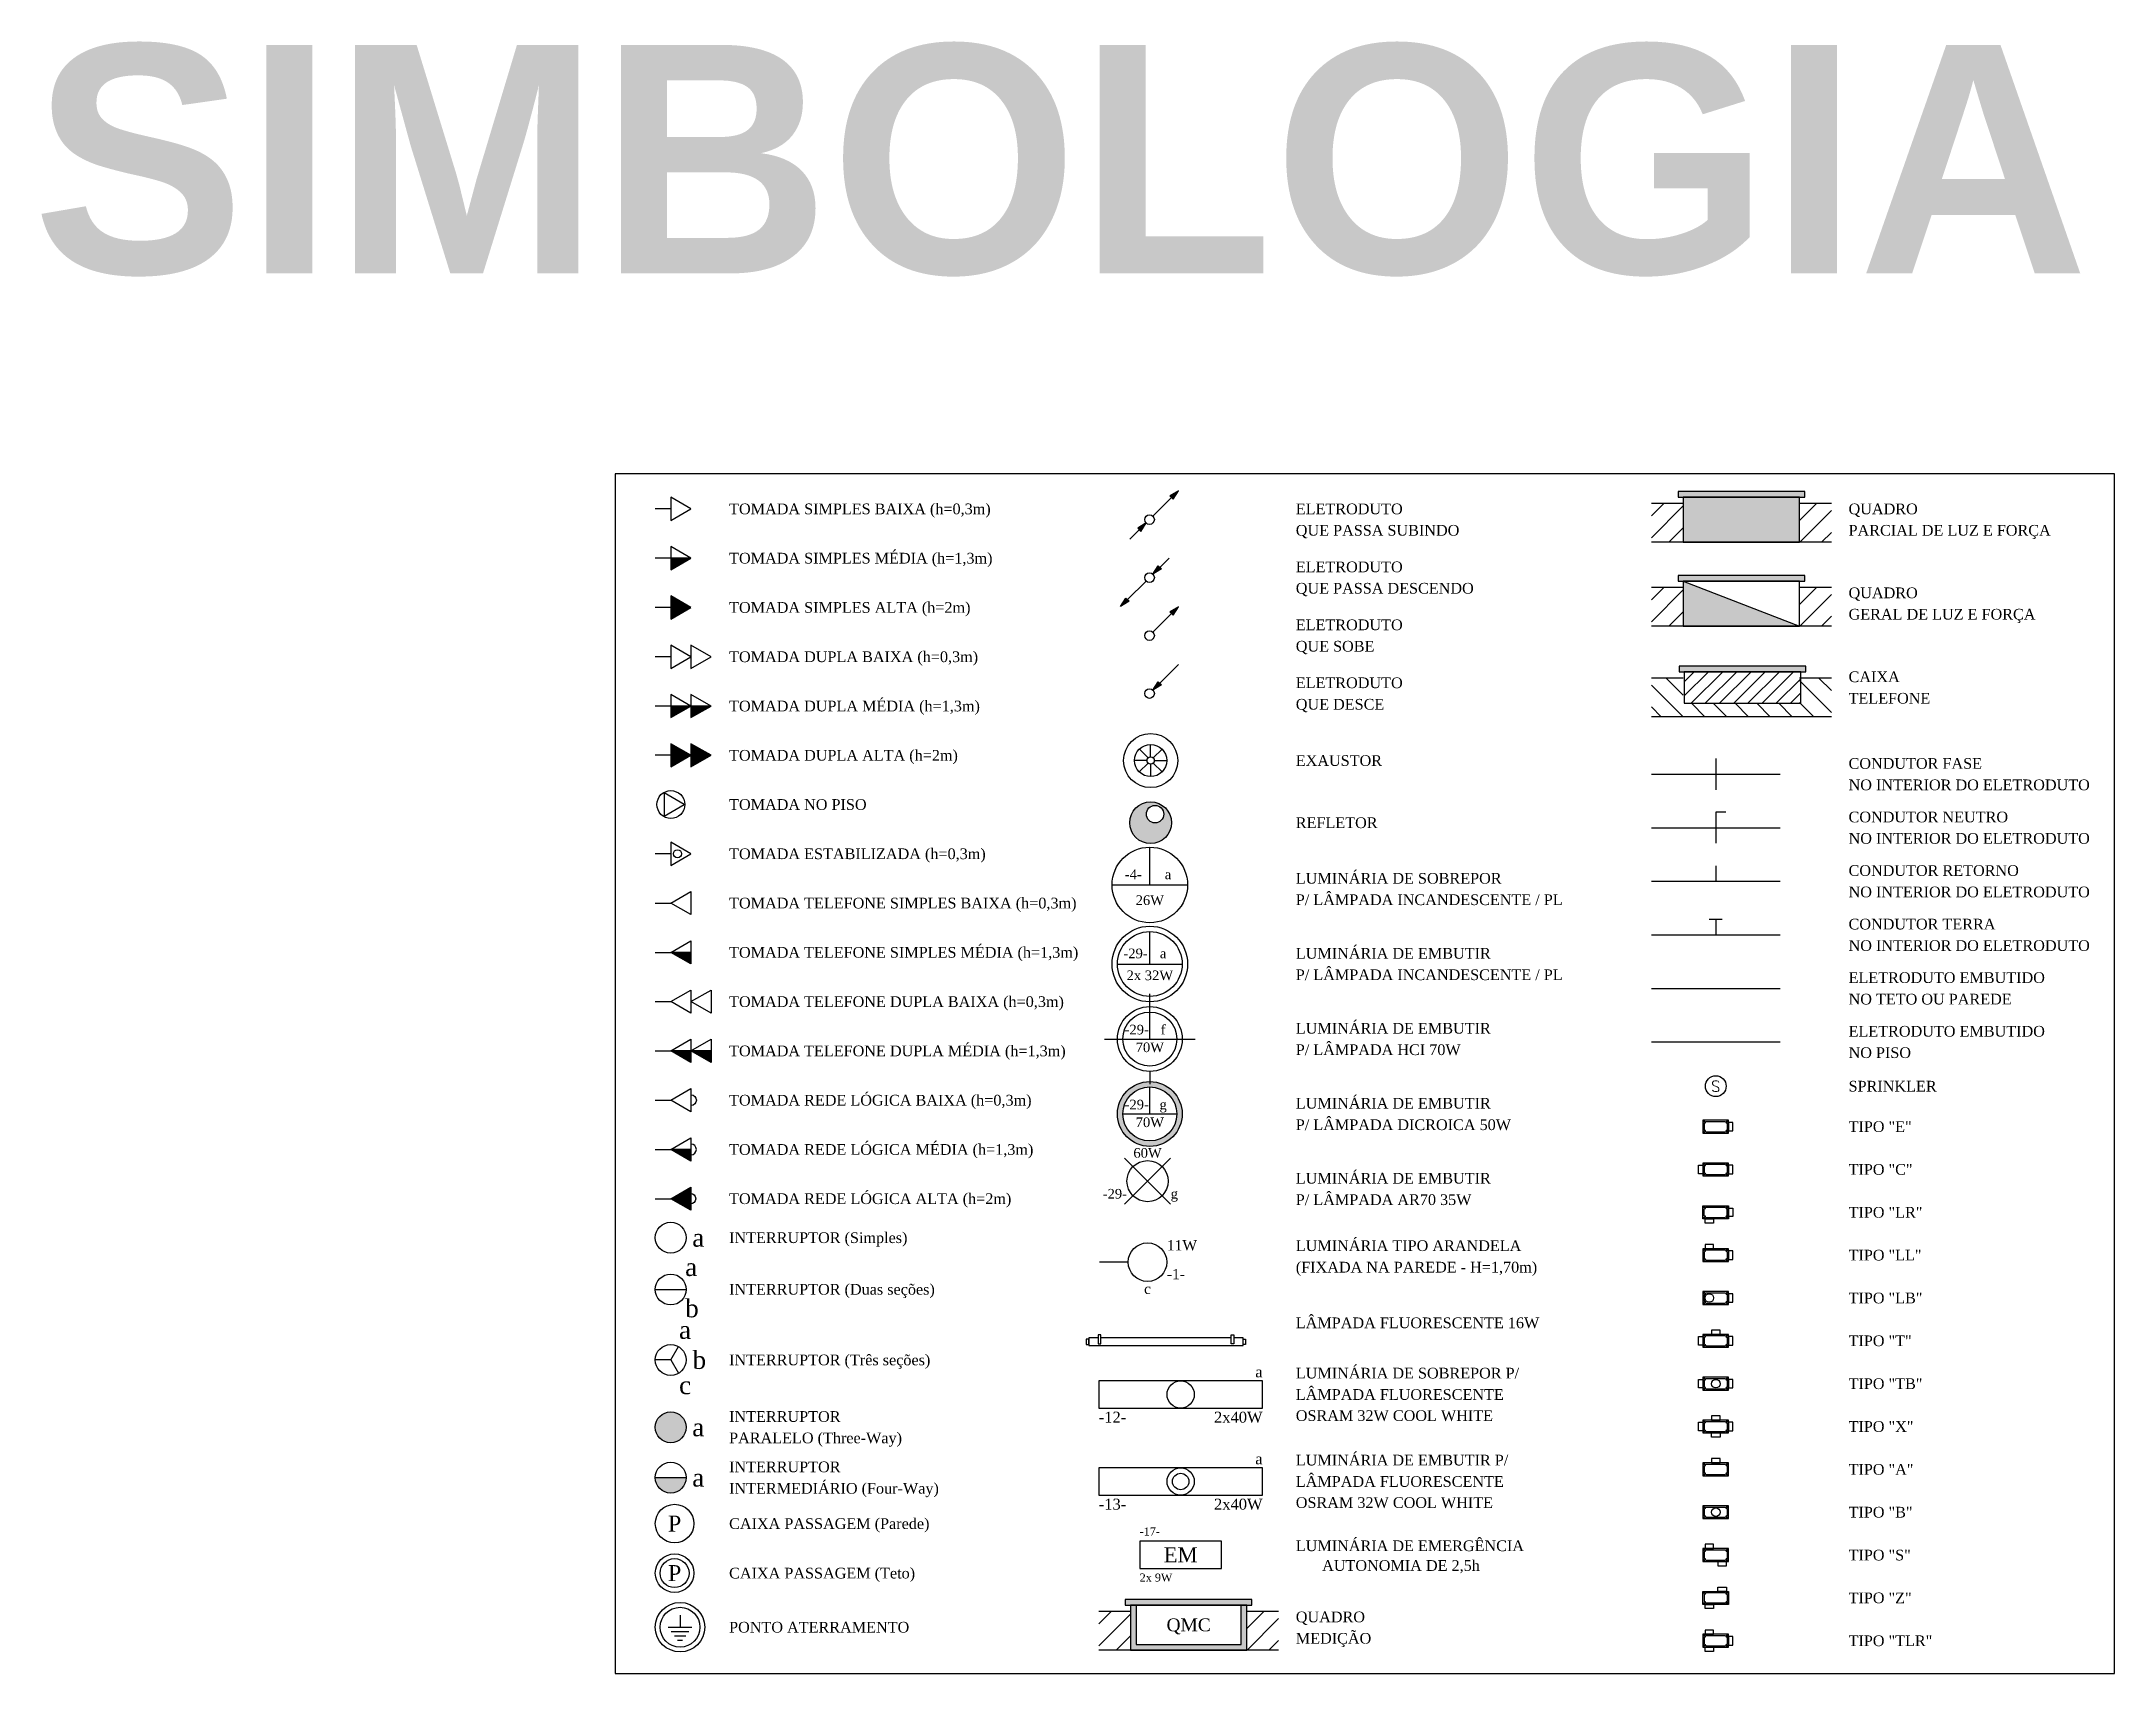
# Model space of a CAD drawing. Extents: x -175055 to -48386, y 10342 to 134050.
# Drawn here: x -83673.1 to -83400.9, y 98363.8 to 98578 of the extents above; entities that cross this region are included whole.
import ezdxf
from ezdxf.enums import TextEntityAlignment as Align

# ---------------------------------------------------------------- set-up
doc = ezdxf.new("R2010")
doc.units = 0
doc.header["$LTSCALE"] = 50
doc.header["$MEASUREMENT"] = 0
doc.linetypes.add('HIDDEN', pattern=[0.375, 0.25, -0.125])
doc.layers.get('0').update_dxf_attribs({"linetype": 'CONTINUOUS'})
doc.layers.add('ABE', color=7, linetype='CONTINUOUS')
doc.layers.add('SIMBOLOGIA', color=1, linetype='CONTINUOUS')
doc.styles.add('JMS1', font='times.ttf')
doc.styles.add('JMS2', font='times.ttf')
doc.styles.add('ROMANS', font='romans', dxfattribs={"height": 12})
doc.styles.add('SANSSERIFBOLD', font='sasb____.pfb')

msp = doc.modelspace()

# ---------------------------------------------------------------- texts
at = {"layer": 'ABE', "style": 'SANSSERIFBOLD'}
msp.add_text('SIMBOLOGIA', height=30, dxfattribs=at).set_placement((-83674.33, 98547.59))
at = {"layer": 'ABE', "color": 1, "linetype": 'Continuous', "style": 'JMS2'}
for s, p in [('TOMADA SIMPLES BAIXA (h=0,3m)', (-83582.82, 98516.67)), ('TOMADA SIMPLES MÉDIA (h=1,3m)', (-83582.82, 98510.2)), ('TOMADA SIMPLES ALTA (h=2m)', (-83582.82, 98503.73)), ('TOMADA DUPLA BAIXA (h=0,3m)', (-83582.82, 98497.26)), ('TOMADA DUPLA MÉDIA (h=1,3m)', (-83582.82, 98490.79)), ('TOMADA DUPLA ALTA (h=2m)', (-83582.82, 98484.32)), ('TOMADA NO PISO', (-83582.82, 98477.86)), ('TOMADA ESTABILIZADA (h=0,3m)', (-83582.82, 98471.39))]:
    msp.add_text(s, height=1.4062, dxfattribs=at).set_placement(p, align=Align.MIDDLE_LEFT)
at = {"layer": 'ABE', "linetype": 'Continuous', "style": 'JMS2'}
for s, height, p in [('ELETRODUTO', 1.406, (-83508.4, 98516.67)), ('QUADRO', 1.406, (-83435.81, 98516.67)), ('QUE PASSA SUBINDO', 1.4062, (-83508.4, 98513.86)), ('PARCIAL DE LUZ E FORÇA', 1.4062, (-83435.81, 98513.86)), ('ELETRODUTO', 1.406, (-83508.4, 98509.06)), ('QUE PASSA DESCENDO', 1.4062, (-83508.4, 98506.25)), ('QUADRO', 1.406, (-83435.81, 98505.65)), ('ELETRODUTO', 1.406, (-83508.4, 98501.45)), ('GERAL DE LUZ E FORÇA', 1.4062, (-83435.81, 98502.84)), ('QUE SOBE', 1.406, (-83508.4, 98498.64)), ('ELETRODUTO', 1.406, (-83508.4, 98493.84)), ('CAIXA', 1.406, (-83435.81, 98494.63)), ('QUE DESCE', 1.406, (-83508.4, 98491.02)), ('TELEFONE', 1.406, (-83435.81, 98491.81)), ('EXAUSTOR', 1.406, (-83508.4, 98483.63)), ('EXAUSTOR', 1.406, (-83508.4, 98483.63)), ('CONDUTOR FASE', 1.4062, (-83435.81, 98483.25)), ('NO INTERIOR DO ELETRODUTO', 1.4062, (-83435.81, 98480.44)), ('CONDUTOR NEUTRO', 1.4062, (-83435.81, 98476.22)), ('REFLETOR', 1.406, (-83508.4, 98475.47)), ('REFLETOR', 1.406, (-83508.4, 98475.47)), ('NO INTERIOR DO ELETRODUTO', 1.4062, (-83435.81, 98473.41)), ('LUMINÁRIA DE SOBREPOR', 1.4062, (-83508.4, 98468.17)), ('CONDUTOR RETORNO', 1.4062, (-83435.81, 98469.19)), ('P/ LÂMPADA INCANDESCENTE / PL', 1.4062, (-83508.4, 98465.36)), ('NO INTERIOR DO ELETRODUTO', 1.4062, (-83435.81, 98466.38)), ('TOMADA TELEFONE SIMPLES BAIXA (h=0,3m)', 1.4062, (-83582.82, 98464.92)), ('CONDUTOR TERRA', 1.4062, (-83435.81, 98462.16)), ('TOMADA TELEFONE SIMPLES MÉDIA (h=1,3m)', 1.4062, (-83582.82, 98458.45)), ('LUMINÁRIA DE EMBUTIR', 1.4062, (-83508.4, 98458.32)), ('NO INTERIOR DO ELETRODUTO', 1.4062, (-83435.81, 98459.34)), ('P/ LÂMPADA INCANDESCENTE / PL', 1.4062, (-83508.4, 98455.51)), ('ELETRODUTO EMBUTIDO', 1.4062, (-83435.81, 98455.13)), ('TOMADA TELEFONE DUPLA BAIXA (h=0,3m)', 1.4062, (-83582.82, 98451.98)), ('NO TETO OU PAREDE', 1.4062, (-83435.81, 98452.31)), ('LUMINÁRIA DE EMBUTIR', 1.4062, (-83508.4, 98448.48)), ('P/ LÂMPADA HCI 70W', 1.4062, (-83508.4, 98445.67)), ('ELETRODUTO EMBUTIDO', 1.4062, (-83435.81, 98448.09)), ('TOMADA TELEFONE DUPLA MÉDIA (h=1,3m)', 1.4062, (-83582.82, 98445.51)), ('NO PISO', 1.406, (-83435.81, 98445.28)), ('SPRINKLER', 1.406, (-83435.81, 98440.88)), ('TOMADA REDE LÓGICA BAIXA (h=0,3m)', 1.4062, (-83582.82, 98439.04)), ('LUMINÁRIA DE EMBUTIR', 1.4062, (-83508.4, 98438.64)), ('P/ LÂMPADA DICROICA 50W', 1.4062, (-83508.4, 98435.82)), ('TIPO "E"', 1.406, (-83435.81, 98435.57)), ('TOMADA REDE LÓGICA MÉDIA (h=1,3m)', 1.4062, (-83582.82, 98432.57)), ('TIPO "C"', 1.406, (-83435.81, 98429.95)), ('LUMINÁRIA DE EMBUTIR', 1.4062, (-83508.4, 98428.79)), ('TOMADA REDE LÓGICA ALTA (h=2m)', 1.4062, (-83582.82, 98426.11)), ('P/ LÂMPADA AR70 35W', 1.4062, (-83508.4, 98425.98)), ('TIPO "LR"', 1.406, (-83435.81, 98424.32)), ('INTERRUPTOR (Simples)', 1.4062, (-83582.82, 98420.99)), ('LUMINÁRIA TIPO ARANDELA', 1.4062, (-83508.4, 98419.94)), ('(FIXADA NA PAREDE - H=1,70m)', 1.4062, (-83508.4, 98417.12)), ('TIPO "LL"', 1.406, (-83435.81, 98418.7)), ('INTERRUPTOR (Duas seções)', 1.4062, (-83582.82, 98414.21)), ('TIPO "LB"', 1.406, (-83435.81, 98413.07)), ('LÂMPADA FLUORESCENTE 16W', 1.4062, (-83508.4, 98409.81)), ('TIPO "T"', 1.406, (-83435.81, 98407.45)), ('INTERRUPTOR (Três seções)', 1.4062, (-83582.82, 98404.94)), ('LUMINÁRIA DE SOBREPOR P/', 1.4062, (-83508.4, 98403.21)), ('LÂMPADA FLUORESCENTE', 1.4062, (-83508.4, 98400.4)), ('TIPO "TB"', 1.406, (-83435.81, 98401.82)), ('INTERRUPTOR', 1.4062, (-83582.82, 98397.51)), ('OSRAM 32W COOL WHITE', 1.4062, (-83508.4, 98397.63)), ('PARALELO (Three-Way)', 1.4062, (-83582.82, 98394.7)), ('TIPO "X"', 1.406, (-83435.81, 98396.2)), ('LUMINÁRIA DE EMBUTIR P/', 1.4062, (-83508.4, 98391.79)), ('INTERRUPTOR', 1.4062, (-83582.82, 98390.9)), ('LÂMPADA FLUORESCENTE', 1.4062, (-83508.4, 98388.98)), ('TIPO "A"', 1.406, (-83435.81, 98390.57)), ('INTERMEDIÁRIO (Four-Way)', 1.4062, (-83582.82, 98388.08)), ('OSRAM 32W COOL WHITE', 1.4062, (-83508.4, 98386.21)), ('CAIXA PASSAGEM (Parede)', 1.4062, (-83582.82, 98383.45)), ('TIPO "B"', 1.406, (-83435.81, 98384.95)), ('LUMINÁRIA DE EMERGÊNCIA', 1.4062, (-83508.4, 98380.54)), ('AUTONOMIA DE 2,5h', 1.4062, (-83504.94, 98377.95)), ('TIPO "S"', 1.406, (-83435.81, 98379.32)), ('CAIXA PASSAGEM (Teto)', 1.4062, (-83582.82, 98376.95)), ('TIPO "Z"', 1.406, (-83435.81, 98373.7)), ('PONTO ATERRAMENTO', 1.4062, (-83582.82, 98369.85)), ('QUADRO', 1.406, (-83508.4, 98371.2)), ('MEDIÇÃO', 1.406, (-83508.4, 98368.39)), ('TIPO "TLR"', 1.406, (-83435.81, 98368.07))]:
    msp.add_text(s, height=height, dxfattribs=at).set_placement(p, align=Align.MIDDLE_LEFT)

# ---------------------------------------------------------------- blocks, each defined once
blk = doc.blocks.new('A$C7A1A14DC')
at = {"layer": 'SIMBOLOGIA'}
blk.add_line((0.097, 0), (0, 0), dxfattribs=at)
blk.add_lwpolyline([(0.222, 0), (0.097, 0.072), (0.097, -0.072)], close=True, dxfattribs=at)
at = {"layer": 'SIMBOLOGIA', "linetype": 'Continuous', "style": 'JMS1'}
blk.add_attdef('POT', text='', height=0.08, dxfattribs=at).set_placement((0.177, 0.11), align=Align.MIDDLE_LEFT)
blk.add_attdef('CIRC.', (0.177, -0.145), '', height=0.08, dxfattribs=at)
blk = doc.blocks.new('A$C04520402')
at = {"layer": 'SIMBOLOGIA', "linetype": 'Continuous'}
blk.add_hatch(color=256, dxfattribs=at).paths.add_polyline_path([(0.097, -0.072), (0.222, 0), (0.097, 0)])
at = {"layer": 'SIMBOLOGIA'}
blk.add_line((0.097, 0), (0, 0), dxfattribs=at)
at = {"layer": 'SIMBOLOGIA', "linetype": 'Continuous'}
blk.add_line((0.222, 0), (0.097, 0), dxfattribs=at)
at = {"layer": 'SIMBOLOGIA'}
blk.add_lwpolyline([(0.222, 0), (0.097, 0.072), (0.097, -0.072)], close=True, dxfattribs=at)
at = {"layer": 'SIMBOLOGIA', "linetype": 'Continuous', "style": 'JMS1'}
blk.add_attdef('POT', text='', height=0.08, dxfattribs=at).set_placement((0.177, 0.11), align=Align.MIDDLE_LEFT)
blk.add_attdef('CIRC.', (0.177, -0.145), '', height=0.08, dxfattribs=at)
blk = doc.blocks.new('A$C3018671F')
at = {"layer": 'SIMBOLOGIA'}
blk.add_hatch(color=256, dxfattribs=at).paths.add_polyline_path([(0.097, 0.072), (0.097, -0.072), (0.222, 0)])
blk.add_line((0.097, 0), (0, 0), dxfattribs=at)
blk.add_lwpolyline([(0.222, 0), (0.097, 0.072), (0.097, -0.072)], close=True, dxfattribs=at)
at = {"layer": 'SIMBOLOGIA', "linetype": 'Continuous', "style": 'JMS1'}
blk.add_attdef('POT', text='', height=0.08, dxfattribs=at).set_placement((0.177, 0.11), align=Align.MIDDLE_LEFT)
blk.add_attdef('CIRC.', (0.177, -0.145), '', height=0.08, dxfattribs=at)
blk = doc.blocks.new('A$C2AD67FED')
at = {"layer": 'SIMBOLOGIA', "linetype": 'Continuous'}
blk.add_circle((60, 0), 60, dxfattribs=at)
at = {"layer": 'SIMBOLOGIA', "linetype": 'Continuous', "style": 'JMS1'}
blk.add_attdef('CIRC.1', text='', height=70, dxfattribs=at).set_placement((143.7, 0), align=Align.MIDDLE_LEFT)
blk = doc.blocks.new('A$C046C75A3')
at = {"layer": 'SIMBOLOGIA', "linetype": 'Continuous'}
blk.add_hatch(color=256, dxfattribs=at).paths.add_polyline_path([(0, 0, 1), (120, 0)])
blk.add_line((0, 0), (120, 0), dxfattribs=at)
blk.add_circle((60, 0), 60, dxfattribs=at)
at = {"layer": 'SIMBOLOGIA', "linetype": 'Continuous', "style": 'JMS1'}
blk.add_attdef('CIRC.1', text='', height=70, dxfattribs=at).set_placement((143.7, 0), align=Align.MIDDLE_LEFT)
blk = doc.blocks.new('A$C03AD7B86')
at = {"linetype": 'Continuous'}
for radius in [60, 45]:
    blk.add_circle((0, 0), radius, dxfattribs=at)
at = {"linetype": 'Continuous', "style": 'JMS1'}
blk.add_text('P', height=50, dxfattribs=at).set_placement((0, 0), align=Align.MIDDLE_CENTER)
blk = doc.blocks.new('A$C4C972E47')
at = {"layer": 'SIMBOLOGIA', "linetype": 'Continuous'}
blk.add_circle((60, 0), 60, dxfattribs=at)
at = {"layer": 'SIMBOLOGIA', "linetype": 'Continuous', "style": 'JMS1'}
blk.add_text('P', height=50, dxfattribs=at).set_placement((60, 0), align=Align.MIDDLE_CENTER)
blk = doc.blocks.new('A$C70187CAC')
at = {"linetype": 'Continuous'}
for p, q in [((-0.0557, 0), (0.0557, 0)), ((0, 0.0563), (0, 0)), ((-0.041, -0.0203), (0.041, -0.0203)), ((-0.0262, -0.0405), (0.0262, -0.0405)), ((-0.0115, -0.0608), (0.0115, -0.0608))]:
    blk.add_line(p, q, dxfattribs=at)
for radius in [0.1155, 0.093]:
    blk.add_circle((0, 0), radius, dxfattribs=at)
blk = doc.blocks.new('A$C42C2322C')
at = {"linetype": 'Continuous'}
blk.add_hatch(color=256, dxfattribs=at).paths.add_polyline_path([(89.9, 89.9), (63.7, 73.5), (73.5, 63.7)])
blk.add_line((10.6, 10.6), (68.6, 68.6), dxfattribs=at)
blk.add_lwpolyline([(73.5, 63.7), (89.9, 89.9), (63.7, 73.5)], close=True, dxfattribs=at)
blk.add_circle((0, 0), 15, dxfattribs=at)
blk = doc.blocks.new('A$C4D954A93')
at = {"linetype": 'Continuous'}
blk.add_hatch(color=256, dxfattribs=at).paths.add_polyline_path([(10.6, 10.6), (36.8, 27), (27, 36.8)])
blk.add_line((89.9, 89.9), (31.9, 31.9), dxfattribs=at)
blk.add_lwpolyline([(36.8, 27), (10.6, 10.6), (27, 36.8)], close=True, dxfattribs=at)
blk.add_circle((0, 0), 15, dxfattribs=at)
blk = doc.blocks.new('A$C1CAD7E8E')
at = {"layer": 'SIMBOLOGIA'}
blk.add_line((0, -0.097), (0, 0), dxfattribs=at)
blk.add_lwpolyline([(0, -0.222), (0.072, -0.097), (-0.072, -0.097)], close=True, dxfattribs=at)
at = {"layer": 'SIMBOLOGIA', "linetype": 'Continuous'}
blk.add_circle((0, -0.138), 0.0253, dxfattribs=at)
at = {"layer": 'SIMBOLOGIA', "linetype": 'Continuous', "style": 'JMS1'}
blk.add_attdef('CIRC.', text='', height=0.08, dxfattribs=at).set_placement((-0.071, -0.199), align=Align.RIGHT)
blk.add_attdef('POT', text='', height=0.08, dxfattribs=at).set_placement((0, -0.263), align=Align.TOP_CENTER)
blk = doc.blocks.new('A$C09D210CD')
at = {"layer": 'SIMBOLOGIA', "linetype": 'Continuous'}
blk.add_line((0, 0), (120, 0), dxfattribs=at)
blk.add_circle((60, 0), 60, dxfattribs=at)
at = {"layer": 'SIMBOLOGIA', "linetype": 'Continuous', "style": 'JMS1'}
blk.add_attdef('CIRC.1', text='', height=70, dxfattribs=at).set_placement((116.1, 31.6), align=Align.BOTTOM_LEFT)
blk.add_attdef('CIRC.2', text='', height=70, dxfattribs=at).set_placement((116.1, -38.1), align=Align.TOP_LEFT)
blk = doc.blocks.new('A$C0844385A')
at = {"layer": 'SIMBOLOGIA'}
blk.add_lwpolyline([(62.6, 0), (-31.3, 54.2), (-31.3, -54.2)], close=True, dxfattribs=at)
blk.add_circle((0, 0), 65, dxfattribs=at)
at = {"layer": 'SIMBOLOGIA', "linetype": 'Continuous', "style": 'JMS1'}
blk.add_attdef('POT', text='', height=60, dxfattribs=at).set_placement((41.2, 82.4), align=Align.MIDDLE_LEFT)
blk.add_attdef('CIRC.', (41.2, -108.7), '', height=60, dxfattribs=at)
blk = doc.blocks.new('A$C2E1423AF')
at = {"layer": 'SIMBOLOGIA'}
for points in [[(72.6, 54.2), (72.6, -54.2), (166.4, 0)], [(166.4, 54.2), (166.4, -54.2), (260.3, 0)]]:
    blk.add_hatch(color=256, dxfattribs=at).paths.add_polyline_path(points)
blk.add_line((72.6, 0), (0, 0), dxfattribs=at)
for points in [[(166.4, 0), (72.6, 54.2), (72.6, -54.2)], [(260.3, 0), (166.4, 54.2), (166.4, -54.2)]]:
    blk.add_lwpolyline(points, close=True, dxfattribs=at)
at = {"layer": 'SIMBOLOGIA', "linetype": 'Continuous', "style": 'JMS1'}
blk.add_attdef('POT', text='', height=60, dxfattribs=at).set_placement((195.5, 82.4), align=Align.MIDDLE_LEFT)
blk.add_attdef('CIRC.', (86.3, -123.1), '', height=60, dxfattribs=at)
blk = doc.blocks.new('A$C23953070')
at = {"layer": 'SIMBOLOGIA', "linetype": 'Continuous'}
for points in [[(72.6, -54.2), (166.4, 0), (72.6, 0)], [(166.4, -54.2), (260.3, 0), (166.4, 0)]]:
    blk.add_hatch(color=256, dxfattribs=at).paths.add_polyline_path(points)
at = {"layer": 'SIMBOLOGIA'}
blk.add_line((72.6, 0), (0, 0), dxfattribs=at)
at = {"layer": 'SIMBOLOGIA', "linetype": 'Continuous'}
for p, q in [((166.4, 0), (72.6, 0)), ((260.3, 0), (166.4, 0))]:
    blk.add_line(p, q, dxfattribs=at)
at = {"layer": 'SIMBOLOGIA'}
for points in [[(166.4, 0), (72.6, 54.2), (72.6, -54.2)], [(260.3, 0), (166.4, 54.2), (166.4, -54.2)]]:
    blk.add_lwpolyline(points, close=True, dxfattribs=at)
at = {"layer": 'SIMBOLOGIA', "linetype": 'Continuous', "style": 'JMS1'}
blk.add_attdef('POT', text='', height=60, dxfattribs=at).set_placement((195.5, 82.4), align=Align.MIDDLE_LEFT)
blk.add_attdef('CIRC.', (86.3, -123.1), '', height=60, dxfattribs=at)
blk = doc.blocks.new('A$C6A1A07AC')
at = {"layer": 'SIMBOLOGIA'}
blk.add_line((72.6, 0), (0, 0), dxfattribs=at)
for points in [[(166.4, 0), (72.6, 54.2), (72.6, -54.2)], [(260.3, 0), (166.4, 54.2), (166.4, -54.2)]]:
    blk.add_lwpolyline(points, close=True, dxfattribs=at)
at = {"layer": 'SIMBOLOGIA', "linetype": 'Continuous', "style": 'JMS1'}
blk.add_attdef('POT', text='', height=60, dxfattribs=at).set_placement((195.5, 82.4), align=Align.MIDDLE_LEFT)
blk.add_attdef('CIRC.', (86.3, -123.1), '', height=60, dxfattribs=at)
blk = doc.blocks.new('A$C57CA5F4A')
at = {"layer": 'SIMBOLOGIA', "linetype": 'Continuous'}
blk.add_hatch(color=256, dxfattribs=at).paths.add_polyline_path([(0.222, -0.072), (0.222, 0), (0.097, 0)])
at = {"layer": 'SIMBOLOGIA'}
blk.add_line((0, 0), (0.097, 0), dxfattribs=at)
at = {"layer": 'SIMBOLOGIA', "linetype": 'Continuous'}
blk.add_line((0.222, 0), (0.097, 0), dxfattribs=at)
at = {"layer": 'SIMBOLOGIA'}
blk.add_lwpolyline([(0.097, 0), (0.222, 0.072), (0.222, -0.072)], close=True, dxfattribs=at)
blk = doc.blocks.new('A$C5E7A017F')
at = {"layer": 'SIMBOLOGIA', "linetype": 'Continuous'}
blk.add_hatch(color=256, dxfattribs=at).paths.add_polyline_path([(0.222, -0.072), (0.222, 0), (0.097, 0)])
at = {"layer": 'SIMBOLOGIA'}
blk.add_line((0, 0), (0.097, 0), dxfattribs=at)
at = {"layer": 'SIMBOLOGIA', "linetype": 'Continuous'}
blk.add_line((0.222, 0), (0.097, 0), dxfattribs=at)
at = {"layer": 'SIMBOLOGIA'}
blk.add_lwpolyline([(0.097, 0), (0.222, 0.072), (0.222, -0.072)], close=True, dxfattribs=at)
at = {"layer": 'SIMBOLOGIA', "linetype": 'Continuous'}
blk.add_arc((0.222, 0), 0.0335, 270, 90, dxfattribs=at)
blk = doc.blocks.new('A$C341177DA')
at = {"linetype": 'Continuous'}
for p, q in [((-0.017, 0), (-0.0751, 0)), ((-0.012, 0.0121), (-0.0528, 0.0534)), ((0, 0.017), (0, 0.0751)), ((0.0121, 0.012), (0.0533, 0.0528)), ((0.017, 0), (0.0751, 0)), ((-0.0122, -0.0119), (-0.0537, -0.0525)), ((0, -0.017), (0, -0.0751)), ((0.0123, -0.0118), (0.0543, -0.0519))]:
    blk.add_line(p, q, dxfattribs=at)
for radius in [0.1262, 0.0751, 0.017]:
    blk.add_circle((0, 0), radius, dxfattribs=at)
blk = doc.blocks.new('A$C2F8936CE')
at = {"linetype": 'ByBlock'}
h = blk.add_hatch(color=256, dxfattribs=at)
h.paths.add_polyline_path([(0.245, 0, 1), (0, 0, 1)])
h.paths.add_polyline_path([(0.097, 0.05, -1), (0.199, 0.05, -1)], flags=16)
blk.add_circle((0.122, 0), 0.122)
blk.add_circle((0.148, 0.05), 0.051, dxfattribs=at)
at = {"linetype": 'Continuous', "style": 'JMS1'}
for tag, p in [('CIRC.', (0.073, 0.186)), ('POT.', (0.259, -0.11)), ('CMD', (0.094, -0.192))]:
    blk.add_attdef(tag, text='', height=0.06, dxfattribs=at).set_placement(p, align=Align.MIDDLE_LEFT)
blk = doc.blocks.new('A$C6210122E')
at = {"linetype": 'Continuous'}
blk.add_lwpolyline([(-300, -50), (300, -50), (300, 50), (-300, 50)], close=True, dxfattribs=at)
blk.add_circle((0, 0), 50, dxfattribs=at)
at = {"linetype": 'Continuous', "style": 'JMS1'}
for tag, p in [('CMD', (300, 83)), ('POT.', (300, -83))]:
    blk.add_attdef(tag, text='', height=40, dxfattribs=at).set_placement(p, align=Align.MIDDLE_RIGHT)
blk.add_attdef('CIRC.', text='', height=40, dxfattribs=at).set_placement((-300, -83), align=Align.MIDDLE_LEFT)
blk = doc.blocks.new('A$C350A4605')
at = {"linetype": 'Continuous'}
blk.add_lwpolyline([(-300, -50), (300, -50), (300, 50), (-300, 50)], close=True, dxfattribs=at)
for radius in [50, 30]:
    blk.add_circle((0, 0), radius, dxfattribs=at)
at = {"linetype": 'Continuous', "style": 'JMS1'}
for tag, p in [('CMD', (300, 83)), ('POT.', (300, -83))]:
    blk.add_attdef(tag, text='', height=40, dxfattribs=at).set_placement(p, align=Align.MIDDLE_RIGHT)
blk.add_attdef('CIRC.', text='', height=40, dxfattribs=at).set_placement((-300, -83), align=Align.MIDDLE_LEFT)
blk = doc.blocks.new('A$C1FA718BA')
at = {"linetype": 'Continuous'}
for p, q in [((-350, 101.7), (-301.7, 150)), ((-226.4, 150), (-350, 150)), ((-350, 16.8), (-226.4, 140.5)), ((226.4, 84.1), (292.3, 150)), ((350, 150), (226.4, 150)), ((227.1, 0), (350, 122.9)), ((350, 0), (-350, 0)), ((-282, 0), (-226.4, 55.6)), ((312, 0), (350, 38))]:
    blk.add_line(p, q, dxfattribs=at)
blk = doc.blocks.new('A$C448E4B37')
at = {"linetype": 'Continuous'}
h = blk.add_hatch(color=256, dxfattribs=at)
h.paths.add_polyline_path([(-246.4, 46.9), (-246.4, 25), (246.4, 25), (246.4, 46.9)])
h.paths.add_polyline_path([(-226.4, 25), (-226.4, -150), (226.4, -150), (226.4, 25)])
for points in [[(-246.4, 25), (246.4, 25), (246.4, 46.9), (-246.4, 46.9)], [(-226.4, -150), (226.4, -150), (226.4, 25), (-226.4, 25)]]:
    blk.add_lwpolyline(points, close=True, dxfattribs=at)
blk = doc.blocks.new('A$C622D64AD')
at = {"linetype": 'Continuous'}
for points in [[(-246.4, 46.9), (-246.4, 25), (246.4, 25), (246.4, 46.9)], [(226.4, -150), (-226.4, 25), (-226.4, -150)]]:
    blk.add_hatch(color=256, dxfattribs=at).paths.add_polyline_path(points)
blk.add_line((-226.4, 25), (226.4, -150), dxfattribs=at)
for points in [[(-246.4, 25), (246.4, 25), (246.4, 46.9), (-246.4, 46.9)], [(-226.4, -150), (226.4, -150), (226.4, 25), (-226.4, 25)]]:
    blk.add_lwpolyline(points, close=True, dxfattribs=at)
blk = doc.blocks.new('A$C74910228')
at = {"linetype": 'Continuous'}
h = blk.add_hatch(color=256, dxfattribs=at)
h.paths.add_polyline_path([(-246.4, 46.9), (-246.4, 25), (246.4, 25), (246.4, 46.9)])
h.paths.add_polyline_path([(-204.5, 25), (-226.4, 25), (-226.4, -150), (226.4, -150), (226.4, 25), (204.5, 25), (204.5, -128.1), (-204.5, -128.1)])
for points in [[(-246.4, 25), (246.4, 25), (246.4, 46.9), (-246.4, 46.9)], [(-226.4, -150), (226.4, -150), (226.4, 25), (-226.4, 25)], [(-204.5, -128.1), (204.5, -128.1), (204.5, 25), (-204.5, 25)]]:
    blk.add_lwpolyline(points, close=True, dxfattribs=at)
at = {"linetype": 'Continuous', "style": 'JMS2'}
blk.add_text('QMC', height=50, dxfattribs=at).set_placement((0, -51.6), align=Align.MIDDLE_CENTER)
blk = doc.blocks.new('A$C65E92EE3')
at = {"linetype": 'Continuous'}
blk.add_hatch(color=256, dxfattribs=at).paths.add_polyline_path([(-246.4, 46.9), (-246.4, 25), (246.4, 25), (246.4, 46.9)])
for p, q in [((-226.4, -14), (-187.4, 25)), ((-226.4, -69.2), (-132.2, 25)), ((-199.8, -97.7), (-77.1, 25)), ((-144.6, -97.7), (-21.9, 25)), ((-89.5, -97.7), (33.3, 25)), ((-34.3, -97.7), (88.4, 25)), ((20.8, -97.7), (143.6, 25)), ((76, -97.7), (198.7, 25)), ((131.1, -97.7), (226.4, -2.5)), ((186.3, -97.7), (226.4, -57.6))]:
    blk.add_line(p, q, dxfattribs=at)
for points in [[(-246.4, 25), (246.4, 25), (246.4, 46.9), (-246.4, 46.9)], [(-226.4, -97.7), (226.4, -97.7), (226.4, 25), (-226.4, 25)]]:
    blk.add_lwpolyline(points, close=True, dxfattribs=at)
blk = doc.blocks.new('A$C759F369E')
at = {"linetype": 'Continuous'}
for p, q in [((-226.4, 150), (-350, 150)), ((-227.1, 0), (-350, 122.9)), ((-226.4, 84.1), (-292.3, 150)), ((350, 150), (226.4, 150)), ((350, 16.8), (226.4, 140.5)), ((350, 101.7), (301.7, 150)), ((-312, 0), (-350, 38)), ((350, 0), (-350, 0)), ((-142.3, 0), (-194.5, 52.3)), ((-57.4, 0), (-109.7, 52.3)), ((27.4, 0), (-24.8, 52.3)), ((112.3, 0), (60, 52.3)), ((197.1, 0), (144.9, 52.3)), ((282, 0), (226.4, 55.6))]:
    blk.add_line(p, q, dxfattribs=at)
blk = doc.blocks.new('A$C0F8C457B')
at = {"linetype": 'Continuous'}
for p, q in [((0, 0), (0, 176)), ((-176, 0), (176, 0))]:
    blk.add_line(p, q, dxfattribs=at)
blk.add_line((0, -126), (0, -176))
for radius in [126, 105]:
    blk.add_circle((0, 0), radius, dxfattribs=at)
at = {"linetype": 'Continuous', "style": 'JMS1'}
for tag, p in [('CIRC.', (-51.1, 36.8)), ('CMD', (51.8, 36.8)), ('POT.', (0, -32.3))]:
    blk.add_attdef(tag, text='', height=37.5, dxfattribs=at).set_placement(p, align=Align.MIDDLE_CENTER)
blk = doc.blocks.new('A$C12EA76F2')
h = blk.add_hatch(color=256)
edge = h.paths.add_edge_path()
edge.add_arc((0, 0), 126, 0, 360)
edge = h.paths.add_edge_path(flags=16)
edge.add_arc((0, 0), 105, 0, 360)
at = {"linetype": 'Continuous'}
for p, q in [((0, 0), (0, 105)), ((-105, 0), (105, 0))]:
    blk.add_line(p, q, dxfattribs=at)
for radius in [126, 105]:
    blk.add_circle((0, 0), radius, dxfattribs=at)
at = {"linetype": 'Continuous', "style": 'JMS1'}
for tag, p in [('CIRC.', (-51.1, 36.8)), ('CMD', (51.8, 36.8)), ('POT.', (0, -32.3))]:
    blk.add_attdef(tag, text='', height=37.5, dxfattribs=at).set_placement(p, align=Align.MIDDLE_CENTER)
blk = doc.blocks.new('A$C2E6C7662')
at = {"linetype": 'Continuous'}
for p, q in [((89.1, -89.1), (-89.1, 89.1)), ((-89.1, -89.1), (89.1, 89.1))]:
    blk.add_line(p, q, dxfattribs=at)
blk.add_circle((0, 0), 80, dxfattribs=at)
at = {"linetype": 'Continuous', "style": 'JMS1'}
blk.add_attdef('POT.', text='', height=37.5, dxfattribs=at).set_placement((0, 80), align=Align.BOTTOM_CENTER)
blk.add_attdef('CIRC.', text='', height=37.5, dxfattribs=at).set_placement((-80, -48.9), align=Align.MIDDLE_RIGHT)
blk.add_attdef('CMD', text='', height=37.5, dxfattribs=at).set_placement((90, -48.9), align=Align.MIDDLE_LEFT)
blk = doc.blocks.new('A$C0B4C0E00')
for points in [[(-263.5, -35.3), (-253.5, -35.3), (-253.5, 0), (-263.5, 0)], [(263.5, -35.3), (253.5, -35.3), (253.5, 0), (263.5, 0)], [(-310, -37.6), (-300, -37.6), (-300, -17.6), (-310, -17.6)], [(310, -37.6), (300, -37.6), (300, -17.6), (310, -17.6)]]:
    blk.add_lwpolyline(points, close=True)
for points in [[(-263.5, -12.6), (-300, -12.6), (-300, -42.6), (300, -42.6), (300, -12.6), (263.5, -12.6)], [(253.5, -12.6), (-253.5, -12.6)]]:
    blk.add_lwpolyline(points)
at = {"linetype": 'Continuous', "style": 'JMS1'}
for tag, p in [('CMD', (300, 42.1)), ('POT.', (300, -84.7))]:
    blk.add_attdef(tag, text='', height=50, dxfattribs=at).set_placement(p, align=Align.MIDDLE_RIGHT)
blk.add_attdef('CIRC.', text='', height=50, dxfattribs=at).set_placement((-300, -84.7), align=Align.MIDDLE_LEFT)
blk = doc.blocks.new('A$C37370DF5')
at = {"linetype": 'Continuous'}
for p, q in [((0, 0), (0, 126)), ((-126, 0), (126, 0))]:
    blk.add_line(p, q, dxfattribs=at)
for radius in [147, 126]:
    blk.add_circle((0, 0), radius, dxfattribs=at)
at = {"linetype": 'Continuous', "style": 'JMS1'}
for tag, p in [('CIRC.', (-55.5, 41.2)), ('CMD', (51.8, 41.2)), ('POT.', (0, -44.1))]:
    blk.add_attdef(tag, text='', height=37.5, dxfattribs=at).set_placement(p, align=Align.MIDDLE_CENTER)
blk = doc.blocks.new('A$C0CF16AB1')
at = {"linetype": 'Continuous'}
for p, q in [((0, 0), (0, 147)), ((-147, 0), (147, 0))]:
    blk.add_line(p, q, dxfattribs=at)
blk.add_circle((0, 0), 147, dxfattribs=at)
at = {"linetype": 'Continuous', "style": 'JMS1'}
for tag, p in [('CIRC.', (-64.1, 41.2)), ('CMD', (70.9, 41.2)), ('POT.', (0, -59.2))]:
    blk.add_attdef(tag, text='', height=37.5, dxfattribs=at).set_placement(p, align=Align.MIDDLE_CENTER)
blk = doc.blocks.new('A$C7BD834D8')
blk.add_line((112.5, 0), (0, 0))
blk.add_circle((187.5, 0), 75)
at = {"linetype": 'Continuous', "style": 'JMS1'}
for tag, p in [('POT.', (262.9, 65.6)), ('CIRC.', (262.9, -46.7))]:
    blk.add_attdef(tag, text='', height=40, dxfattribs=at).set_placement(p, align=Align.MIDDLE_LEFT)
blk.add_attdef('CMD', text='', height=40, dxfattribs=at).set_placement((187.5, -104), align=Align.MIDDLE_CENTER)
blk = doc.blocks.new('A$C58A16327')
blk.add_lwpolyline([(-191.3, -63.7), (191.3, -63.7), (191.3, 63.7), (-191.3, 63.7)], close=True)
at = {"linetype": 'Continuous', "style": 'JMS2'}
blk.add_text('EM', height=70, dxfattribs=at).set_placement((0, 0), align=Align.MIDDLE_CENTER)
at = {"style": 'JMS1'}
for tag, p in [('CIRC.', (-191.3, 109)), ('POT.', (-191.3, -105.9))]:
    blk.add_attdef(tag, text='', height=37.5, dxfattribs=at).set_placement(p, align=Align.MIDDLE_LEFT)
blk = doc.blocks.new('A$C39BB159D')
at = {"linetype": 'Continuous'}
blk.add_circle((0, 0), 48.6, dxfattribs=at)
at = {"linetype": 'Continuous', "style": 'ROMANS'}
blk.add_text('S', height=50, rotation=180, dxfattribs=at).set_placement((0, 0), align=Align.MIDDLE)
blk = doc.blocks.new('A$C3B8C14AC')
for p, q in [((-134, 16.1), (-134, -16.1)), ((-126.1, 24), (-33.9, 24)), ((-26, 16.1), (-26, -16.1)), ((-126.1, -24), (-33.9, -24))]:
    blk.add_line(p, q)
for points in [[(-140, -30), (-20, -30), (-20, 30), (-140, 30)], [(-20, -20), (0, -20), (0, 20), (-20, 20)]]:
    blk.add_lwpolyline(points, close=True)
for centre in [(-134, 24), (-26, 24), (-134, -24), (-26, -24)]:
    blk.add_circle(centre, 3)
for centre, start, end in [((-134, 24), 270, 0), ((-26, 24), 180, 270), ((-134, -24), 0, 90), ((-26, -24), 90, 180)]:
    blk.add_arc(centre, 7.94, start, end)
blk = doc.blocks.new('A$C36343BAB')
for p, q in [((-134, 16.1), (-134, -16.1)), ((-126.1, 24), (-33.9, 24)), ((-26, 16.1), (-26, -16.1)), ((-126.1, -24), (-33.9, -24))]:
    blk.add_line(p, q)
for points in [[(-140, -20), (-160, -20), (-160, 20), (-140, 20)], [(-140, -30), (-20, -30), (-20, 30), (-140, 30)], [(-20, -20), (0, -20), (0, 20), (-20, 20)]]:
    blk.add_lwpolyline(points, close=True)
for centre in [(-134, 24), (-26, 24), (-134, -24), (-26, -24)]:
    blk.add_circle(centre, 3)
for centre, start, end in [((-134, 24), 270, 0), ((-26, 24), 180, 270), ((-134, -24), 0, 90), ((-26, -24), 90, 180)]:
    blk.add_arc(centre, 7.94, start, end)
blk = doc.blocks.new('A$C71C92724')
for p, q in [((-134, -16.1), (-134, 16.1)), ((-126.1, 24), (-33.9, 24)), ((-26, -16.1), (-26, 16.1)), ((-126.1, -24), (-33.9, -24))]:
    blk.add_line(p, q)
for points in [[(-140, 30), (-20, 30), (-20, -30), (-140, -30)], [(-20, 20), (0, 20), (0, -20), (-20, -20)], [(-130.1, -30), (-90.1, -30), (-90.1, -50), (-130.1, -50)]]:
    blk.add_lwpolyline(points, close=True)
for centre in [(-134, 24), (-26, 24), (-134, -24), (-26, -24)]:
    blk.add_circle(centre, 3)
for centre, start, end in [((-134, 24), 270, 0), ((-26, 24), 180, 270), ((-134, -24), 0, 90), ((-26, -24), 90, 180)]:
    blk.add_arc(centre, 7.94, start, end)
blk = doc.blocks.new('A$C73B66FB5')
for p, q in [((-134, 16.1), (-134, -16.1)), ((-126.1, 24), (-33.9, 24)), ((-26, 16.1), (-26, -16.1)), ((-126.1, -24), (-33.9, -24))]:
    blk.add_line(p, q)
for points in [[(-140, -30), (-20, -30), (-20, 30), (-140, 30)], [(-130.1, 30), (-90.1, 30), (-90.1, 50), (-130.1, 50)], [(-20, -20), (0, -20), (0, 20), (-20, 20)]]:
    blk.add_lwpolyline(points, close=True)
for centre in [(-134, 24), (-26, 24), (-134, -24), (-26, -24)]:
    blk.add_circle(centre, 3)
for centre, start, end in [((-134, 24), 270, 0), ((-26, 24), 180, 270), ((-134, -24), 0, 90), ((-26, -24), 90, 180)]:
    blk.add_arc(centre, 7.94, start, end)
blk = doc.blocks.new('A$C595A2545')
for p, q in [((-134, 16.1), (-134, -16.1)), ((-126.1, 24), (-33.9, 24)), ((-26, 16.1), (-26, -16.1)), ((-126.1, -24), (-33.9, -24))]:
    blk.add_line(p, q)
for points in [[(-140, -30), (-20, -30), (-20, 30), (-140, 30)], [(-20, -20), (0, -20), (0, 20), (-20, 20)]]:
    blk.add_lwpolyline(points, close=True)
for centre, radius in [((-134, 24), 3), ((-110.1, 0), 20), ((-26, 24), 3), ((-134, -24), 3), ((-26, -24), 3)]:
    blk.add_circle(centre, radius)
for centre, start, end in [((-134, 24), 270, 0), ((-26, 24), 180, 270), ((-134, -24), 0, 90), ((-26, -24), 90, 180)]:
    blk.add_arc(centre, 7.94, start, end)
blk = doc.blocks.new('A$C39100D1A')
for p, q in [((-134, 16.1), (-134, -16.1)), ((-126.1, 24), (-33.9, 24)), ((-26, 16.1), (-26, -16.1)), ((-126.1, -24), (-33.9, -24))]:
    blk.add_line(p, q)
for points in [[(-140, -20), (-160, -20), (-160, 20), (-140, 20)], [(-140, -30), (-20, -30), (-20, 30), (-140, 30)], [(-100, 30), (-60, 30), (-60, 50), (-100, 50)], [(-20, -20), (0, -20), (0, 20), (-20, 20)]]:
    blk.add_lwpolyline(points, close=True)
for centre in [(-134, 24), (-26, 24), (-134, -24), (-26, -24)]:
    blk.add_circle(centre, 3)
for centre, start, end in [((-134, 24), 270, 0), ((-26, 24), 180, 270), ((-134, -24), 0, 90), ((-26, -24), 90, 180)]:
    blk.add_arc(centre, 7.94, start, end)
blk = doc.blocks.new('A$C1B352E12')
for p, q in [((-134, 16.1), (-134, -16.1)), ((-126.1, 24), (-33.9, 24)), ((-26, 16.1), (-26, -16.1)), ((-126.1, -24), (-33.9, -24))]:
    blk.add_line(p, q)
for points in [[(-140, -20), (-160, -20), (-160, 20), (-140, 20)], [(-140, -30), (-20, -30), (-20, 30), (-140, 30)], [(-20, -20), (0, -20), (0, 20), (-20, 20)]]:
    blk.add_lwpolyline(points, close=True)
for centre, radius in [((-134, 24), 3), ((-80, 0), 20), ((-26, 24), 3), ((-134, -24), 3), ((-26, -24), 3)]:
    blk.add_circle(centre, radius)
for centre, start, end in [((-134, 24), 270, 0), ((-26, 24), 180, 270), ((-134, -24), 0, 90), ((-26, -24), 90, 180)]:
    blk.add_arc(centre, 7.94, start, end)
blk = doc.blocks.new('A$C32872069')
for p, q in [((-134, 16.1), (-134, -16.1)), ((-126.1, 24), (-33.9, 24)), ((-26, 16.1), (-26, -16.1)), ((-126.1, -24), (-33.9, -24))]:
    blk.add_line(p, q)
for points in [[(-140, -20), (-160, -20), (-160, 20), (-140, 20)], [(-140, -30), (-20, -30), (-20, 30), (-140, 30)], [(-100, 30), (-60, 30), (-60, 50), (-100, 50)], [(-20, -20), (0, -20), (0, 20), (-20, 20)], [(-100, -30), (-60, -30), (-60, -50), (-100, -50)]]:
    blk.add_lwpolyline(points, close=True)
for centre in [(-134, 24), (-26, 24), (-134, -24), (-26, -24)]:
    blk.add_circle(centre, 3)
for centre, start, end in [((-134, 24), 270, 0), ((-26, 24), 180, 270), ((-134, -24), 0, 90), ((-26, -24), 90, 180)]:
    blk.add_arc(centre, 7.94, start, end)
blk = doc.blocks.new('A$C302B13C6')
for p, q in [((-54, -33.9), (-54, -66.1)), ((-46.1, -26), (46.1, -26)), ((-46.1, -74), (46.1, -74)), ((54, -33.9), (54, -66.1))]:
    blk.add_line(p, q)
for points in [[(-20, -20), (20, -20), (20, 0), (-20, 0)], [(-60, -80), (60, -80), (60, -20), (-60, -20)]]:
    blk.add_lwpolyline(points, close=True)
for centre in [(-54, -26), (-54, -74), (54, -26), (54, -74)]:
    blk.add_circle(centre, 3)
for centre, start, end in [((-54, -26), 270, 0), ((-54, -74), 0, 90), ((54, -26), 180, 270), ((54, -74), 90, 180)]:
    blk.add_arc(centre, 7.94, start, end)
blk = doc.blocks.new('A$C3827137E')
for p, q in [((-54, 16.1), (-54, -16.1)), ((-46.1, 24), (46.1, 24)), ((54, 16.1), (54, -16.1)), ((-46.1, -24), (46.1, -24))]:
    blk.add_line(p, q)
blk.add_lwpolyline([(-60, -30), (60, -30), (60, 30), (-60, 30)], close=True)
for centre, radius in [((-54, 24), 3), ((0, 0), 20), ((54, 24), 3), ((-54, -24), 3), ((54, -24), 3)]:
    blk.add_circle(centre, radius)
for centre, start, end in [((-54, 24), 270, 0), ((54, 24), 180, 270), ((-54, -24), 0, 90), ((54, -24), 90, 180)]:
    blk.add_arc(centre, 7.94, start, end)
blk = doc.blocks.new('A$C0D1E03A1')
for p, q in [((-23.9, -33.9), (-23.9, -66.1)), ((-16, -26), (76.1, -26)), ((-16, -74), (76.1, -74)), ((84.1, -33.9), (84.1, -66.1))]:
    blk.add_line(p, q)
for points in [[(-20, -20), (20, -20), (20, 0), (-20, 0)], [(-29.9, -80), (90.1, -80), (90.1, -20), (-29.9, -20)], [(80.1, -80), (40.1, -80), (40.1, -100), (80.1, -100)]]:
    blk.add_lwpolyline(points, close=True)
for centre in [(-23.9, -26), (-23.9, -74), (84.1, -26), (84.1, -74)]:
    blk.add_circle(centre, 3)
for centre, start, end in [((-23.9, -26), 270, 0), ((-23.9, -74), 0, 90), ((84.1, -26), 180, 270), ((84.1, -74), 90, 180)]:
    blk.add_arc(centre, 7.94, start, end)
blk = doc.blocks.new('A$C72086583')
for p, q in [((-84.1, -33.9), (-84.1, -66.1)), ((16, -26), (-76.1, -26)), ((16, -74), (-76.1, -74)), ((23.9, -33.9), (23.9, -66.1))]:
    blk.add_line(p, q)
for points in [[(20, -20), (-20, -20), (-20, 0), (20, 0)], [(29.9, -80), (-90.1, -80), (-90.1, -20), (29.9, -20)], [(-80.1, -80), (-40.1, -80), (-40.1, -100), (-80.1, -100)]]:
    blk.add_lwpolyline(points, close=True)
for centre in [(-84.1, -26), (-84.1, -74), (23.9, -26), (23.9, -74)]:
    blk.add_circle(centre, 3)
for centre, start, end in [((-84.1, -26), 270, 0), ((-84.1, -74), 0, 90), ((23.9, -26), 180, 270), ((23.9, -74), 90, 180)]:
    blk.add_arc(centre, 7.94, start, end)
blk = doc.blocks.new('A$C316D0890')
for p, q in [((-134, 16.1), (-134, -16.1)), ((-126.1, 24), (-33.9, 24)), ((-26, 16.1), (-26, -16.1)), ((-126.1, -24), (-33.9, -24))]:
    blk.add_line(p, q)
for points in [[(-140, -30), (-20, -30), (-20, 30), (-140, 30)], [(-130.1, 30), (-90.1, 30), (-90.1, 50), (-130.1, 50)], [(-20, -20), (0, -20), (0, 20), (-20, 20)], [(-130.1, -30), (-90.1, -30), (-90.1, -50), (-130.1, -50)]]:
    blk.add_lwpolyline(points, close=True)
for centre in [(-134, 24), (-26, 24), (-134, -24), (-26, -24)]:
    blk.add_circle(centre, 3)
for centre, start, end in [((-134, 24), 270, 0), ((-26, 24), 180, 270), ((-134, -24), 0, 90), ((-26, -24), 90, 180)]:
    blk.add_arc(centre, 7.94, start, end)
blk = doc.blocks.new('A$C549C0EC8')
at = {"linetype": 'Continuous'}
for points in [[(89.9, 89.9), (63.7, 73.5), (73.5, 63.7)], [(-10.6, -10.6), (-36.8, -27), (-27, -36.8)]]:
    blk.add_hatch(color=256, dxfattribs=at).paths.add_polyline_path(points)
for p, q in [((10.6, 10.6), (68.6, 68.6)), ((-60.9, -60.9), (-31.9, -31.9))]:
    blk.add_line(p, q, dxfattribs=at)
for points in [[(73.5, 63.7), (89.9, 89.9), (63.7, 73.5)], [(-27, -36.8), (-10.6, -10.6), (-36.8, -27)]]:
    blk.add_lwpolyline(points, close=True, dxfattribs=at)
blk.add_circle((0, 0), 15, dxfattribs=at)
blk = doc.blocks.new('A$C093F7FE3')
at = {"linetype": 'Continuous'}
for points in [[(10.6, 10.6), (36.8, 27), (27, 36.8)], [(-89.9, -89.9), (-63.7, -73.5), (-73.5, -63.7)]]:
    blk.add_hatch(color=256, dxfattribs=at).paths.add_polyline_path(points)
for p, q in [((60.9, 60.9), (31.9, 31.9)), ((-10.6, -10.6), (-68.6, -68.6))]:
    blk.add_line(p, q, dxfattribs=at)
for points in [[(36.8, 27), (10.6, 10.6), (27, 36.8)], [(-63.7, -73.5), (-89.9, -89.9), (-73.5, -63.7)]]:
    blk.add_lwpolyline(points, close=True, dxfattribs=at)
blk.add_circle((0, 0), 15, dxfattribs=at)
blk = doc.blocks.new('A$C0BF17BE3')
at = {"layer": 'SIMBOLOGIA', "linetype": 'Continuous'}
blk.add_hatch(color=256, dxfattribs=at).paths.add_polyline_path([(-0.097, 0), (-0.222, 0.072), (-0.222, -0.072)])
at = {"layer": 'SIMBOLOGIA'}
blk.add_line((0, 0), (-0.097, 0), dxfattribs=at)
blk.add_lwpolyline([(-0.097, 0), (-0.222, 0.072), (-0.222, -0.072)], close=True, dxfattribs=at)
at = {"layer": 'SIMBOLOGIA', "linetype": 'Continuous'}
blk.add_arc((-0.218, 0), 0.0335, 90, 270, dxfattribs=at)
blk = doc.blocks.new('A$C5F2E4564')
at = {"layer": 'SIMBOLOGIA'}
blk.add_line((0, 0), (-0.097, 0), dxfattribs=at)
blk.add_lwpolyline([(-0.097, 0), (-0.222, 0.072), (-0.222, -0.072)], close=True, dxfattribs=at)
at = {"layer": 'SIMBOLOGIA', "linetype": 'Continuous'}
blk.add_arc((-0.222, 0), 0.0335, 90, 270, dxfattribs=at)
blk = doc.blocks.new('A$C7967052A')
at = {"layer": 'SIMBOLOGIA'}
blk.add_line((0, 0), (-0.097, 0), dxfattribs=at)
blk.add_lwpolyline([(-0.097, 0), (-0.222, 0.072), (-0.222, -0.072)], close=True, dxfattribs=at)
blk = doc.blocks.new('A$C7001172B')
at = {"layer": 'SIMBOLOGIA', "linetype": 'Continuous'}
blk.add_hatch(color=256, dxfattribs=at).paths.add_polyline_path([(0, 0, 1), (120, 0, 1)])
blk.add_circle((60, 0), 60, dxfattribs=at)
at = {"layer": 'SIMBOLOGIA', "linetype": 'Continuous', "style": 'JMS1'}
blk.add_attdef('CIRC.1', text='', height=70, dxfattribs=at).set_placement((143.7, 0), align=Align.MIDDLE_LEFT)
blk = doc.blocks.new('A$C07894F55')
at = {"layer": 'SIMBOLOGIA', "linetype": 'Continuous'}
for q in [(108.4, 62.1), (0, 0), (108.4, -62.1)]:
    blk.add_line((72, 0), q, dxfattribs=at)
blk.add_ellipse((72, 0), major_axis=(-72, 0), ratio=1, start_param=3.141593, end_param=9.424778, dxfattribs=at)
at = {"layer": 'SIMBOLOGIA', "linetype": 'Continuous', "style": 'JMS1', "width": 1}
blk.add_attdef('CIRC.1', text='', height=84, dxfattribs=at).set_placement((111.2, 73.2), align=Align.BOTTOM_LEFT)
blk.add_attdef('CIRC.2', text='', height=84, dxfattribs=at).set_placement((174, 0), align=Align.MIDDLE_LEFT)
blk.add_attdef('CIRC.3', text='', height=84, dxfattribs=at).set_placement((111.2, -76), align=Align.TOP_LEFT)
blk = doc.blocks.new('A$C1C607F6D')
at = {"layer": 'SIMBOLOGIA'}
blk.add_line((0, 0), (72.6, 0), dxfattribs=at)
for points in [[(72.6, 0), (166.4, 54.2), (166.4, -54.2)], [(166.4, 0), (260.3, 54.2), (260.3, -54.2)]]:
    blk.add_lwpolyline(points, close=True, dxfattribs=at)
blk = doc.blocks.new('A$C183B7FAC')
at = {"layer": 'SIMBOLOGIA', "linetype": 'Continuous'}
for points in [[(166.4, -54.2), (166.4, 0), (72.6, 0)], [(260.3, -54.2), (260.3, 0), (166.4, 0)]]:
    blk.add_hatch(color=256, dxfattribs=at).paths.add_polyline_path(points)
at = {"layer": 'SIMBOLOGIA'}
blk.add_line((0, 0), (72.6, 0), dxfattribs=at)
at = {"layer": 'SIMBOLOGIA', "linetype": 'Continuous'}
for p, q in [((166.4, 0), (72.6, 0)), ((260.3, 0), (166.4, 0))]:
    blk.add_line(p, q, dxfattribs=at)
at = {"layer": 'SIMBOLOGIA'}
for points in [[(72.6, 0), (166.4, 54.2), (166.4, -54.2)], [(166.4, 0), (260.3, 54.2), (260.3, -54.2)]]:
    blk.add_lwpolyline(points, close=True, dxfattribs=at)

# ---------------------------------------------------------------- linework, layer by layer
at = {"layer": 'ABE'}
for p, q in [((-83453.25, 98483.89), (-83453.25, 98479.8)), ((-83453.25, 98469.82), (-83453.25, 98467.78)), ((-83454.11, 98462.79), (-83452.39, 98462.79)), ((-83453.25, 98462.79), (-83453.25, 98460.75))]:
    msp.add_line(p, q, dxfattribs=at)
at = {"layer": 'ABE', "color": 0}
for p, q in [((-83461.69, 98481.84), (-83444.81, 98481.84)), ((-83461.69, 98474.81), (-83444.81, 98474.81)), ((-83461.69, 98467.78), (-83444.81, 98467.78)), ((-83461.69, 98460.75), (-83444.81, 98460.75)), ((-83461.69, 98453.72), (-83444.81, 98453.72))]:
    msp.add_line(p, q, dxfattribs=at)
at = {"layer": 'ABE', "color": 0, "linetype": 'HIDDEN', "ltscale": 6}
msp.add_line((-83461.69, 98446.69), (-83444.81, 98446.69), dxfattribs=at)
at = {"layer": 'ABE'}
msp.add_lwpolyline([(-83597.76, 98363.77), (-83400.88, 98363.77), (-83400.88, 98521.27), (-83597.76, 98521.27)], close=True, dxfattribs=at)
msp.add_lwpolyline([(-83451.94, 98476.86), (-83453.25, 98476.86), (-83453.25, 98472.77)], dxfattribs=at)

# ---------------------------------------------------------------- block references
at = {"layer": 'ABE', "color": 1, "linetype": 'Continuous', "xscale": 21.09375, "yscale": 21.09375, "zscale": 21.09375}
for name, p in [('A$C7A1A14DC', (-83592.51, 98516.67)), ('A$C04520402', (-83592.51, 98510.2)), ('A$C3018671F', (-83592.51, 98503.73))]:
    msp.add_blockref(name, p, dxfattribs=at)
at = {"layer": 'ABE', "color": 0, "linetype": 'Continuous'}
for name, p, xscale, yscale, zscale in [('A$C549C0EC8', (-83527.61, 98515.27), 0.0421875000174623, 0.0421875000174623, 0.0421875000174623), ('A$C093F7FE3', (-83527.61, 98507.65), 0.0421875000174623, 0.0421875000174623, 0.0421875000174623), ('A$C42C2322C', (-83527.61, 98500.04), 0.04218750000291038, 0.04218750000291038, 0.04218750000291038), ('A$C4D954A93', (-83527.61, 98492.43), 0.04218750000291038, 0.04218750000291038, 0.04218750000291038)]:
    msp.add_blockref(name, p, dxfattribs=dict(at, xscale=xscale, yscale=yscale, zscale=zscale))
at = {"layer": 'ABE', "linetype": 'Continuous'}
for name, p, xscale, yscale, zscale in [('A$C448E4B37', (-83449.88, 98517.38), 0.03375000001688022, 0.03375000001688022, 0.03375000001688022), ('A$C1FA718BA', (-83449.88, 98512.31), 0.03375000001688022, 0.03375000001688022, 0.03375000001688022), ('A$C622D64AD', (-83449.88, 98506.35), 0.03375000001688022, 0.03375000001688022, 0.03375000001688022), ('A$C1FA718BA', (-83449.88, 98501.29), 0.03375000001688022, 0.03375000001688022, 0.03375000001688022), ('A$C65E92EE3', (-83449.74, 98494.45), 0.03375000001688022, 0.03375000001688022, 0.03375000001688022), ('A$C759F369E', (-83449.88, 98489.39), 0.03375000001688022, 0.03375000001688022, 0.03375000001688022), ('A$C341177DA', (-83527.46, 98483.63), 28.125, 28.125, 28.125), ('A$C2F8936CE', (-83530.21, 98475.47), 22.49999999998545, 22.49999999998545, 22.49999999998545), ('A$C7967052A', (-83592.51, 98464.92), -21.09375, 21.09375, 21.09374999999999), ('A$C57CA5F4A', (-83592.51, 98458.45), 21.09375, 21.09375, 21.09375), ('A$C5F2E4564', (-83592.51, 98439.04), -21.09375, 21.09375, 21.09374999999999), ('A$C5E7A017F', (-83592.51, 98432.57), 21.09375, 21.09375, 21.09375), ('A$C0BF17BE3', (-83592.51, 98426.11), -21.09375, 21.09375, 21.09374999999999), ('A$C4C972E47', (-83592.51, 98383.45), 0.04218750000291038, 0.04218750000291038, 0.04218750000291038), ('A$C03AD7B86', (-83589.98, 98376.95), 0.04218750000291038, 0.04218750000291038, 0.04218750000291038), ('A$C74910228', (-83522.47, 98371.9), 0.03375000001688022, 0.03375000001688022, 0.03375000001688022), ('A$C70187CAC', (-83589.26, 98369.85), 28.125, 28.125, 28.125), ('A$C1FA718BA', (-83522.47, 98366.84), 0.03375000001688022, 0.03375000001688022, 0.03375000001688022)]:
    msp.add_blockref(name, p, dxfattribs=dict(at, xscale=xscale, yscale=yscale, zscale=zscale))
at = {"layer": 'ABE', "color": 1, "xscale": 0.02812499999708962, "yscale": 0.02812499999708962, "zscale": 0.02812499999708962}
for name, p in [('A$C6A1A07AC', (-83592.51, 98497.26)), ('A$C23953070', (-83592.51, 98490.79)), ('A$C2E1423AF', (-83592.51, 98484.32)), ('A$C0844385A', (-83590.47, 98477.86))]:
    msp.add_blockref(name, p, dxfattribs=at)
at = {"layer": 'ABE', "color": 1, "linetype": 'Continuous', "xscale": 21.09375, "yscale": 21.09375, "zscale": 21.09375, "rotation": 90}
msp.add_blockref('A$C1CAD7E8E', (-83592.51, 98471.39), dxfattribs=at)
at = {"layer": 'ABE'}
ref = msp.add_blockref('A$C0CF16AB1', (-83527.57, 98467.3), dxfattribs=dict(at, xscale=0.03375000000232831, yscale=0.03375000000232831, zscale=0.03375000000232831))
ref.add_attrib('POT.', '26W', dxfattribs={"layer": '0', "color": 1, "linetype": 'Continuous', "height": 1.266, "style": 'JMS1'}).set_placement((-83527.57, 98465.3), align=Align.MIDDLE_CENTER)
ref.add_attrib('CIRC.', '-4-', dxfattribs={"layer": '0', "color": 1, "linetype": 'Continuous', "height": 1.266, "style": 'JMS1'}).set_placement((-83529.74, 98468.69), align=Align.MIDDLE_CENTER)
ref.add_attrib('CMD', 'a', dxfattribs={"layer": '0', "color": 1, "linetype": 'Continuous', "height": 1.27, "style": 'JMS1'}).set_placement((-83525.18, 98468.69), align=Align.MIDDLE_CENTER)
for name, p, xscale, yscale, zscale, values in [('A$C37370DF5', (-83527.57, 98456.92), 0.03375000000232831, 0.03375000000232831, 0.03375000000232831, {'POT.': '2x 32W', 'CIRC.': '-29-', 'CMD': 'a'}), ('A$C0F8C457B', (-83527.57, 98447.07), 0.03375000000232831, 0.03375000000232831, 0.03375000000232831, {'POT.': '70W', 'CIRC.': '-29-', 'CMD': 'f'}), ('A$C12EA76F2', (-83527.57, 98437.23), 0.03375000000232831, 0.03375000000232831, 0.03375000000232831, {'POT.': '70W', 'CIRC.': '-29-', 'CMD': 'g'}), ('A$C2E6C7662', (-83527.87, 98428.41), 0.03375000000232831, 0.03375000000232831, 0.03375000000232831, {'POT.': '60W', 'CIRC.': '-29-', 'CMD': 'g'}), ('A$C7BD834D8', (-83534.2, 98417.78), 0.03375000000232831, 0.03375000000232831, 0.03375000000232831, {'POT.': '11W', 'CIRC.': '-1-', 'CMD': 'c'}), ('A$C58A16327', (-83523.52, 98379.35), 0.02812499999708962, 0.02812499999708962, 0.02812499999708962, {'POT.': '2x 9W', 'CIRC.': '-17-'})]:
    msp.add_blockref(name, p, dxfattribs=dict(at, xscale=xscale, yscale=yscale, zscale=zscale)).add_auto_attribs(values)
for name, p, xscale, yscale, zscale in [('A$C1C607F6D', (-83592.51, 98451.98), 0.02812499999708962, 0.02812499999708962, 0.02812499999708962), ('A$C183B7FAC', (-83592.51, 98445.51), 0.02812499999708962, 0.02812499999708962, 0.02812499999708962), ('A$C39BB159D', (-83453.25, 98440.88), 0.02812499999708962, 0.02812499999708962, 0.02812499999708962), ('A$C3B8C14AC', (-83451, 98435.57), 0.02812499999708962, 0.02812499999708962, 0.02812499999708962), ('A$C36343BAB', (-83451, 98429.95), 0.02812499999708962, 0.02812499999708962, 0.02812499999708962), ('A$C71C92724', (-83451, 98424.32), 0.02812499999708962, 0.02812499999708962, 0.02812499999708962), ('A$C73B66FB5', (-83451, 98418.7), 0.02812499999708962, 0.02812499999708962, 0.02812499999708962), ('A$C595A2545', (-83451, 98413.07), 0.02812499999708962, 0.02812499999708962, 0.02812499999708962), ('A$C39100D1A', (-83451, 98407.45), 0.02812499999708962, 0.02812499999708962, 0.02812499999708962), ('A$C0B4C0E00', (-83525.45, 98408.25), 0.03375000000232831, 0.03375000000232831, 0.03375000000232831), ('A$C1B352E12', (-83451, 98401.82), 0.02812499999708962, 0.02812499999708962, 0.02812499999708962), ('A$C32872069', (-83451, 98396.2), 0.02812499999708962, 0.02812499999708962, 0.02812499999708962), ('A$C302B13C6', (-83453.25, 98391.98), 0.02812499999708962, 0.02812499999708962, 0.02812499999708962), ('A$C3827137E', (-83453.25, 98384.95), 0.02812499999708962, 0.02812499999708962, 0.02812499999708962), ('A$C0D1E03A1', (-83454.1, 98380.73), 0.02812499999708962, 0.02812499999708962, 0.02812499999708962), ('A$C72086583', (-83452.41, 98375.1), 0.02812499999708962, 0.02812499999708962, 0.02812499999708962), ('A$C316D0890', (-83451, 98368.07), 0.02812499999708962, 0.02812499999708962, 0.02812499999708962)]:
    msp.add_blockref(name, p, dxfattribs=dict(at, xscale=xscale, yscale=yscale, zscale=zscale))
at = {"layer": 'ABE', "linetype": 'Continuous'}
ref = msp.add_blockref('A$C2AD67FED', (-83592.51, 98420.99), dxfattribs=dict(at, xscale=0.03375000001688022, yscale=0.03375000001688022, zscale=0.03375000001688022))
ref.add_attrib('CIRC.1', 'a', dxfattribs={"layer": '0', "linetype": 'Continuous', "height": 2.36, "style": 'JMS1'}).set_placement((-83587.66, 98420.99), align=Align.MIDDLE_LEFT)
ref = msp.add_blockref('A$C09D210CD', (-83592.51, 98414.19), dxfattribs=dict(at, xscale=0.03375000001688022, yscale=0.03375000001688022, zscale=0.03375000001688022))
ref.add_attrib('CIRC.1', 'a', dxfattribs={"layer": '0', "linetype": 'Continuous', "height": 2.36, "style": 'JMS1'}).set_placement((-83588.59, 98415.25), align=Align.BOTTOM_LEFT)
ref.add_attrib('CIRC.2', 'b', dxfattribs={"layer": '0', "linetype": 'Continuous', "height": 2.36, "style": 'JMS1'}).set_placement((-83588.59, 98412.9), align=Align.TOP_LEFT)
at = {"layer": 'ABE'}
ref = msp.add_blockref('A$C07894F55', (-83592.51, 98404.94), dxfattribs=dict(at, xscale=0.02812499999708962, yscale=0.02812499999708962, zscale=0.02812499999708962))
ref.add_attrib('CIRC.1', 'a', dxfattribs={"layer": '0', "linetype": 'Continuous', "height": 2.36, "style": 'JMS1', "width": 1}).set_placement((-83589.39, 98407), align=Align.BOTTOM_LEFT)
ref.add_attrib('CIRC.2', 'b', dxfattribs={"layer": '0', "linetype": 'Continuous', "height": 2.36, "style": 'JMS1', "width": 1}).set_placement((-83587.62, 98404.94), align=Align.MIDDLE_LEFT)
ref.add_attrib('CIRC.3', 'c', dxfattribs={"layer": '0', "linetype": 'Continuous', "height": 2.36, "style": 'JMS1', "width": 1}).set_placement((-83589.39, 98402.8), align=Align.TOP_LEFT)
at = {"layer": 'ABE', "linetype": 'Continuous', "xscale": 0.03585937501338776, "yscale": 0.03585937501338776, "zscale": 0.03585937501338776}
for name, p, values in [('A$C6210122E', (-83523.52, 98400.4), {'POT.': '2x40W', 'CIRC.': '-12-', 'CMD': 'a'}), ('A$C350A4605', (-83523.52, 98388.98), {'POT.': '2x40W', 'CIRC.': '-13-', 'CMD': 'a'})]:
    msp.add_blockref(name, p, dxfattribs=at).add_auto_attribs(values)
at = {"layer": 'ABE', "linetype": 'Continuous'}
ref = msp.add_blockref('A$C7001172B', (-83592.51, 98396.1), dxfattribs=dict(at, xscale=0.03375000001688022, yscale=0.03375000001688022, zscale=0.03375000001688022))
ref.add_attrib('CIRC.1', 'a', dxfattribs={"layer": '0', "linetype": 'Continuous', "height": 2.36, "style": 'JMS1'}).set_placement((-83587.66, 98396.1), align=Align.MIDDLE_LEFT)
ref = msp.add_blockref('A$C046C75A3', (-83592.51, 98389.49), dxfattribs=dict(at, xscale=0.03375000001688022, yscale=0.03375000001688022, zscale=0.03375000001688022))
ref.add_attrib('CIRC.1', 'a', dxfattribs={"layer": '0', "linetype": 'Continuous', "height": 2.36, "style": 'JMS1'}).set_placement((-83587.66, 98389.49), align=Align.MIDDLE_LEFT)

msp.set_redraw_order([(e.dxf.handle, doc.entitydb.next_handle()) for e in msp.query("TEXT MTEXT ATTDEF DIMENSION ARC_DIMENSION")])  # texts and dimensions are drawn at this point

doc.saveas('drawing.dxf')
